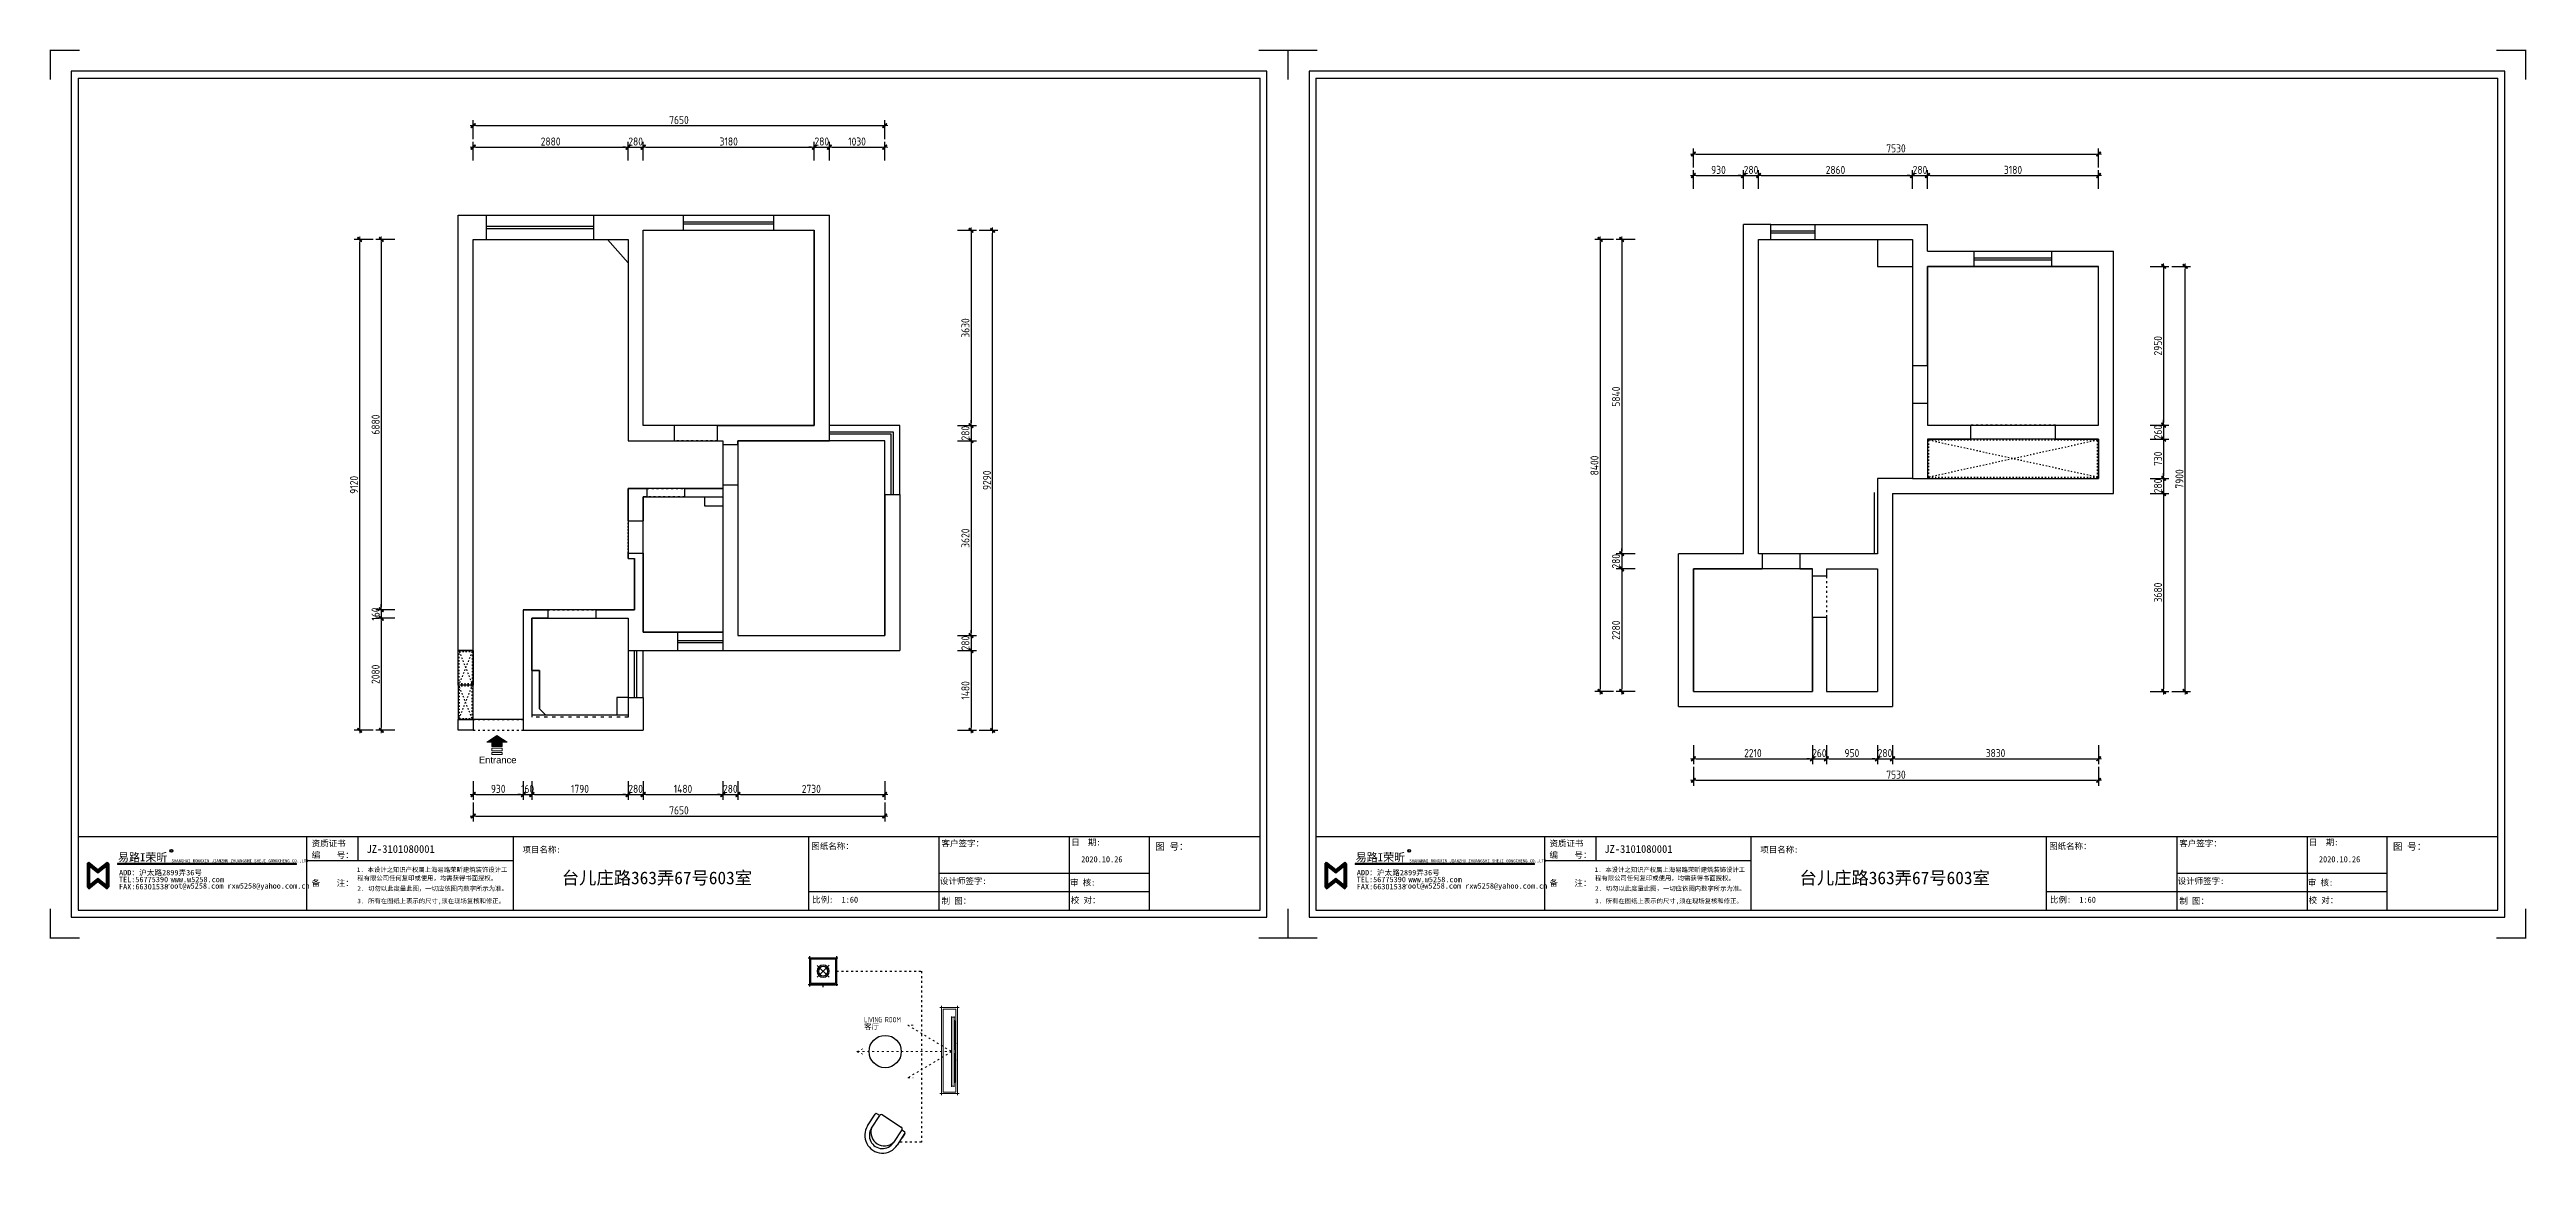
# Model space of a CAD drawing. Header units: millimetres. Extents: x -58733 to 427521, y -235734 to 553534.
# Drawn here: x 2704 to 48742, y 508156 to 528724 of the extents above; entities that cross this region are included whole.
import ezdxf

# ---------------------------------------------------------------- set-up
doc = ezdxf.new("R2010")
doc.units = ezdxf.units.MM
doc.linetypes.add('ACAD_ISO03W100', pattern=[30, 12, -18])
for name, color, linetype in [('00-墙体', 7, 'Continuous'), ('01.墙体', 7, 'Continuous'), ('02-活动家具', 1, 'Continuous'), ('图框', 251, 'Continuous'), ('目录文字', 8, 'Continuous')]:
    doc.layers.add(name, color=color, linetype=linetype)
for name, color, linetype, lineweight in [('0－图框', 8, 'Continuous', 0), ('P★10 文字说明', 32, 'Continuous', 0), ('P－墙体', 255, 'Continuous', 15), ('墙体', 7, 'Continuous', 30)]:
    doc.layers.add(name, color=color, linetype=linetype, lineweight=lineweight)
doc.styles.add('CCD_DIM', font='ARCHS.SHX')
doc.styles.get("Standard").update_dxf_attribs({"font": 'simsun.ttc'})
doc.styles.add('YQ_DIM', font='SUPEROS.SHX', dxfattribs={"width": 0.8, "bigfont": 'HZDX.SHX'})
doc.styles.add('宋体', font='simsun.ttc', dxfattribs={"height": 120})
doc.styles.add('编号', font='ARCHSTYL.SHX', dxfattribs={"width": 0.8})
doc.styles.add('英文', font='simhei.ttf')
doc.styles.add('黑体', font='simhei.ttf')
doc.dimstyles.new('海龍1：50', dxfattribs={"dimscale": 50, "dimtxt": 3, "dimasz": 1, "dimexe": 2, "dimexo": 2, "dimgap": 0.6, "dimtad": 1, "dimdec": 0, "dimrnd": 5, "dimdsep": 46, "dimtxsty": 'CCD_DIM', "dimblk": 'WS-cj', "dimcen": 1, "dimclrd": 242, "dimclre": 242, "dimclrt": 2, "dimadec": 0, "dimazin": 2, "dimtfac": 1, "dimtdec": 0, "dimtix": 1, "dimtmove": 2, "dimatfit": 3, "dimldrblk": 'CCD_Leader_Arrow', "dimfxl": 5, "dimfxlon": 1, "dimtolj": 1, "dimarcsym": 0})

msp = doc.modelspace()

# ---------------------------------------------------------------- texts
at = {"layer": 'P★10 文字说明', "insert": (17846, 510746.9), "char_height": 98.28, "attachment_point": 1, "line_spacing_factor": 0.8, "style": '编号'}
msp.add_mtext('LIVING ROOM\\P{\\Fￎￄￗￖ;\\W1;客厅}', dxfattribs=at)

# ---------------------------------------------------------------- blocks, each defined once
blk = doc.blocks.new('zw$1ED')
at = {"color": 1}
for p, q in [((567, 523), (3, 523)), ((32, 553), (32, 1)), ((532, 0), (532, 549)), ((532, 523), (532, 46)), ((0, 22), (555, 22))]:
    blk.add_line(p, q, dxfattribs=at)
at = {"color": 251}
for p, q in [((512, 503), (52, 503)), ((52, 503), (52, 42)), ((512, 42), (512, 503)), ((52, 42), (512, 42)), ((170, 163), (394, 383)), ((390, 160), (174, 386))]:
    blk.add_line(p, q, dxfattribs=at)
blk.add_line((532, 22), (532, 499))
for radius in [113, 85.8]:
    blk.add_circle((282, 273), radius, dxfattribs=at)
blk = doc.blocks.new('G$C05D05230')
at = {"lineweight": 15}
for p, q in [((750, 1847), (646, 1825)), ((1049, 1847), (1151, 1825)), ((244, 1810), (316, 1810)), ((1551, 1765), (244, 1765)), ((259, 1755), (259, 1824)), ((316, 1810), (337, 1828)), ((327, 1825), (646, 1825)), ((1471, 1825), (1151, 1825)), ((1482, 1810), (1461, 1828)), ((1482, 1810), (1551, 1810)), ((1539, 1819), (1539, 1754))]:
    blk.add_line(p, q, dxfattribs=at)
at = {"color": 251, "lineweight": 5, "true_color": 0x5a5a5a}
for p, q in [((259, 1769), (1539, 1769)), ((316, 1810), (1482, 1810)), ((779, 1837), (668, 1816)), ((668, 1816), (861, 1816)), ((1018, 1837), (779, 1837)), ((861, 1816), (861, 1837)), ((937, 1837), (937, 1816)), ((937, 1816), (1129, 1816)), ((1129, 1816), (1018, 1837))]:
    blk.add_line(p, q, dxfattribs=at)
at = {"lineweight": 15}
for points in [[(1710, 1875), (50, 1875)], [(80, 1905), (80, 1545)], [(720, 1842), (899, 1842), (1078, 1842)], [(1680, 1545), (1680, 1905)], [(50, 1575), (1710, 1575)]]:
    blk.add_lwpolyline(points, dxfattribs=at)
at = {"color": 8, "lineweight": 0, "true_color": 0x737373}
blk.add_lwpolyline([(110, 1605), (1650, 1605), (1650, 1845), (110, 1845)], close=True, dxfattribs=at)
at = {"color": 250, "linetype": 'ACAD_ISO03W100', "lineweight": 0, "ltscale": 3}
for points in [[(408, 1052), (408, 953), (898, 1765), (1385, 953), (1385, 1052)], [(898, 1765), (898, 0), (965, 150)], [(898, 0), (830, 150)]]:
    blk.add_lwpolyline(points, dxfattribs=at)
blk = doc.blocks.new('海龍01074094')
for p, q in [((-339, -410), (-384, -455)), ((-339, -357), (-33, -52)), ((21, -52), (66, -7)), ((291, -196), (101, -6)), ((101, -7), (172, -78)), ((-194, -681), (-384, -491))]:
    blk.add_line(p, q)
at = {"color": 251}
for p, q in [((-131, -619), (-339, -410)), ((21, -52), (229, -261))]:
    blk.add_line(p, q, dxfattribs=at)
for centre, radius, start, end in [((-366, -473), 25, 134.8726, 224.8726), ((-312, -384), 38.1, 134.8726, 224.8726), ((49, -440), 342, 224.8726, 44.8726), ((-6, -79), 38.1, 44.8726, 134.8726), ((84, -25), 25, 44.8726, 134.8726)]:
    blk.add_arc(centre, radius, start, end)
for centre, radius, start, end in [((49, -440), 254, 224.8726, 44.8726), ((-4, -387), 265, 241.1328, 28.6124)]:
    blk.add_arc(centre, radius, start, end, dxfattribs=at)
blk = doc.blocks.new('A$C79D64CA1')
at = {"layer": '0－图框'}
blk.add_hatch(color=6, dxfattribs=at).paths.add_polyline_path([(378, 227), (284, 227), (284, 151), (95, 151), (95, 227), (0, 227), (189, 353)])
at = {"layer": '0－图框', "color": 6}
for p, q in [((189, 353), (0, 227)), ((95, 227), (0, 227)), ((378, 227), (189, 353)), ((378, 227), (284, 227))]:
    blk.add_line(p, q, dxfattribs=at)
blk.add_lwpolyline([(95, 227), (95, 151), (284, 151), (284, 227)], dxfattribs=at)
for points in [[(284, 120), (95, 120), (95, 69), (284, 69)], [(284, 38), (95, 38), (95, 0), (284, 0)]]:
    blk.add_lwpolyline(points, close=True, dxfattribs=at)
blk = doc.blocks.new('gsdfgfsdg')
at = {"layer": '0－图框', "color": 7, "xscale": -1, "rotation": 270}
blk.add_blockref('A$C79D64CA1', (-31077, -43831), dxfattribs=at)
at = {"layer": '0－图框', "color": 7, "insert": (-31178, -43656), "char_height": 125, "width": 1449.58, "attachment_point": 5, "rotation": 270}
blk.add_mtext('{\\fArial|b0|i0|c0|p32;Entrance}', dxfattribs=at)
blk = doc.blocks.new('WS-cj')
blk.add_hatch(color=1).paths.add_polyline_path([(0.59, 0.82), (-0.82, -0.59), (-0.59, -0.82), (0.82, 0.59)])
at = {"color": 1, "linetype": 'ByBlock', "lineweight": 0}
for p, q in [((-1.1, 0), (0, 0)), ((0, 0), (1.1, 0))]:
    blk.add_line(p, q, dxfattribs=at)
at = {"color": 1}
blk.add_lwpolyline([(0.59, 0.82), (-0.82, -0.59), (-0.59, -0.82), (0.82, 0.59)], close=True, dxfattribs=at)
blk = doc.blocks.new('*D403')
at = {"color": 242, "lineweight": -2}
for p, q in [((10578, 526660), (10578, 527010)), ((10628, 526910), (13408, 526910)), ((13458, 526660), (13458, 527010))]:
    blk.add_line(p, q, dxfattribs=at)
at = {"layer": 'Defpoints', "color": 0}
for p in [(13458, 526910), (10578, 526510), (13458, 526510)]:
    blk.add_point(p, dxfattribs=at)
at = {"color": 242, "lineweight": -2, "xscale": 50, "yscale": 50, "zscale": 50, "rotation": 180}
blk.add_blockref('WS-cj', (10578, 526910), dxfattribs=at)
at = {"color": 242, "lineweight": -2, "xscale": 50, "yscale": 50, "zscale": 50}
blk.add_blockref('WS-cj', (13458, 526910), dxfattribs=at)
at = {"color": 2, "insert": (12018, 527015), "char_height": 150, "attachment_point": 5, "style": 'CCD_DIM'}
blk.add_mtext('\\A1;2880', dxfattribs=at)
blk = doc.blocks.new('CCD_Leader_Arrow')
at = {"color": 1, "linetype": 'ByBlock'}
blk.add_line((0, 0), (-1, 0), dxfattribs=at)
for points in [[(-0.86, 0.67), (-0.6, 0.85), (-0.24, 0), (0, 0)], [(-0.86, -0.67), (-0.6, -0.85), (-0.24, 0), (0, 0)]]:
    blk.add_solid(points, dxfattribs=at)
blk = doc.blocks.new('*D404')
at = {"color": 242, "lineweight": -2}
for p, q in [((13408, 526910), (13358, 526910)), ((13458, 526660), (13458, 527010)), ((13458, 526910), (13738, 526910)), ((13738, 526660), (13738, 527010)), ((13788, 526910), (13838, 526910))]:
    blk.add_line(p, q, dxfattribs=at)
at = {"layer": 'Defpoints', "color": 0}
for p in [(13738, 526910), (13458, 526510), (13738, 526510)]:
    blk.add_point(p, dxfattribs=at)
at = {"color": 242, "lineweight": -2, "xscale": 50, "yscale": 50, "zscale": 50}
blk.add_blockref('WS-cj', (13458, 526910), dxfattribs=at)
at = {"color": 242, "lineweight": -2, "xscale": 50, "yscale": 50, "zscale": 50, "rotation": 180}
blk.add_blockref('WS-cj', (13738, 526910), dxfattribs=at)
at = {"color": 2, "insert": (13598, 527015), "char_height": 150, "attachment_point": 5, "style": 'CCD_DIM'}
blk.add_mtext('\\A1;280', dxfattribs=at)
blk = doc.blocks.new('*D405')
at = {"color": 242, "lineweight": -2}
for p, q in [((13738, 526660), (13738, 527010)), ((13788, 526910), (16868, 526910)), ((16918, 526660), (16918, 527010))]:
    blk.add_line(p, q, dxfattribs=at)
at = {"layer": 'Defpoints', "color": 0}
for p in [(16918, 526910), (13738, 526510), (16918, 526510)]:
    blk.add_point(p, dxfattribs=at)
at = {"color": 242, "lineweight": -2, "xscale": 50, "yscale": 50, "zscale": 50, "rotation": 180}
blk.add_blockref('WS-cj', (13738, 526910), dxfattribs=at)
at = {"color": 242, "lineweight": -2, "xscale": 50, "yscale": 50, "zscale": 50}
blk.add_blockref('WS-cj', (16918, 526910), dxfattribs=at)
at = {"color": 2, "insert": (15328, 527015), "char_height": 150, "attachment_point": 5, "style": 'CCD_DIM'}
blk.add_mtext('\\A1;3180', dxfattribs=at)
blk = doc.blocks.new('*D406')
at = {"color": 242, "lineweight": -2}
for p, q in [((16868, 526910), (16818, 526910)), ((16918, 526660), (16918, 527010)), ((16918, 526910), (17198, 526910)), ((17198, 526660), (17198, 527010)), ((17248, 526910), (17298, 526910))]:
    blk.add_line(p, q, dxfattribs=at)
at = {"layer": 'Defpoints', "color": 0}
for p in [(17198, 526910), (16918, 526510), (17198, 526510)]:
    blk.add_point(p, dxfattribs=at)
at = {"color": 242, "lineweight": -2, "xscale": 50, "yscale": 50, "zscale": 50}
blk.add_blockref('WS-cj', (16918, 526910), dxfattribs=at)
at = {"color": 242, "lineweight": -2, "xscale": 50, "yscale": 50, "zscale": 50, "rotation": 180}
blk.add_blockref('WS-cj', (17198, 526910), dxfattribs=at)
at = {"color": 2, "insert": (17058, 527015), "char_height": 150, "attachment_point": 5, "style": 'CCD_DIM'}
blk.add_mtext('\\A1;280', dxfattribs=at)
blk = doc.blocks.new('*D407')
at = {"color": 242, "lineweight": -2}
for p, q in [((17198, 526660), (17198, 527010)), ((17248, 526910), (18178, 526910)), ((18228, 526660), (18228, 527010))]:
    blk.add_line(p, q, dxfattribs=at)
at = {"layer": 'Defpoints', "color": 0}
for p in [(18228, 526910), (17198, 526510), (18228, 526510)]:
    blk.add_point(p, dxfattribs=at)
at = {"color": 242, "lineweight": -2, "xscale": 50, "yscale": 50, "zscale": 50, "rotation": 180}
blk.add_blockref('WS-cj', (17198, 526910), dxfattribs=at)
at = {"color": 242, "lineweight": -2, "xscale": 50, "yscale": 50, "zscale": 50}
blk.add_blockref('WS-cj', (18228, 526910), dxfattribs=at)
at = {"color": 2, "insert": (17713, 527015), "char_height": 150, "attachment_point": 5, "style": 'CCD_DIM'}
blk.add_mtext('\\A1;1030', dxfattribs=at)
blk = doc.blocks.new('*D408')
at = {"color": 242, "lineweight": -2}
for p, q in [((10578, 527060), (10578, 527410)), ((10628, 527310), (18178, 527310)), ((18228, 527060), (18228, 527410))]:
    blk.add_line(p, q, dxfattribs=at)
at = {"layer": 'Defpoints', "color": 0}
for p in [(18228, 527310), (10578, 526510), (18228, 526510)]:
    blk.add_point(p, dxfattribs=at)
at = {"color": 242, "lineweight": -2, "xscale": 50, "yscale": 50, "zscale": 50, "rotation": 180}
blk.add_blockref('WS-cj', (10578, 527310), dxfattribs=at)
at = {"color": 242, "lineweight": -2, "xscale": 50, "yscale": 50, "zscale": 50}
blk.add_blockref('WS-cj', (18228, 527310), dxfattribs=at)
at = {"color": 2, "insert": (14403, 527415), "char_height": 150, "attachment_point": 5, "style": 'CCD_DIM'}
blk.add_mtext('\\A1;7650', dxfattribs=at)
blk = doc.blocks.new('*D409')
at = {"color": 242, "lineweight": -2}
for p, q in [((10578, 515131), (10578, 514781)), ((10628, 514881), (11458, 514881)), ((11508, 515131), (11508, 514781))]:
    blk.add_line(p, q, dxfattribs=at)
at = {"layer": 'Defpoints', "color": 0}
for p in [(10578, 515281), (11508, 515281), (11508, 514881)]:
    blk.add_point(p, dxfattribs=at)
at = {"color": 242, "lineweight": -2, "xscale": 50, "yscale": 50, "zscale": 50, "rotation": 180}
blk.add_blockref('WS-cj', (10578, 514881), dxfattribs=at)
at = {"color": 242, "lineweight": -2, "xscale": 50, "yscale": 50, "zscale": 50}
blk.add_blockref('WS-cj', (11508, 514881), dxfattribs=at)
at = {"color": 2, "insert": (11043, 514986), "char_height": 150, "attachment_point": 5, "style": 'CCD_DIM'}
blk.add_mtext('\\A1;930', dxfattribs=at)
blk = doc.blocks.new('*D410')
at = {"color": 242, "lineweight": -2}
for p, q in [((11458, 514881), (11408, 514881)), ((11508, 515131), (11508, 514781)), ((11508, 514881), (11668, 514881)), ((11668, 515131), (11668, 514781)), ((11718, 514881), (11768, 514881))]:
    blk.add_line(p, q, dxfattribs=at)
at = {"layer": 'Defpoints', "color": 0}
for p in [(11508, 515281), (11668, 515281), (11668, 514881)]:
    blk.add_point(p, dxfattribs=at)
at = {"color": 242, "lineweight": -2, "xscale": 50, "yscale": 50, "zscale": 50}
blk.add_blockref('WS-cj', (11508, 514881), dxfattribs=at)
at = {"color": 242, "lineweight": -2, "xscale": 50, "yscale": 50, "zscale": 50, "rotation": 180}
blk.add_blockref('WS-cj', (11668, 514881), dxfattribs=at)
at = {"color": 2, "insert": (11588, 514986), "char_height": 150, "attachment_point": 5, "style": 'CCD_DIM'}
blk.add_mtext('\\A1;160', dxfattribs=at)
blk = doc.blocks.new('*D411')
at = {"color": 242, "lineweight": -2}
for p, q in [((11668, 515131), (11668, 514781)), ((11718, 514881), (13408, 514881)), ((13458, 515131), (13458, 514781))]:
    blk.add_line(p, q, dxfattribs=at)
at = {"layer": 'Defpoints', "color": 0}
for p in [(11668, 515281), (13458, 515281), (13458, 514881)]:
    blk.add_point(p, dxfattribs=at)
at = {"color": 242, "lineweight": -2, "xscale": 50, "yscale": 50, "zscale": 50, "rotation": 180}
blk.add_blockref('WS-cj', (11668, 514881), dxfattribs=at)
at = {"color": 242, "lineweight": -2, "xscale": 50, "yscale": 50, "zscale": 50}
blk.add_blockref('WS-cj', (13458, 514881), dxfattribs=at)
at = {"color": 2, "insert": (12563, 514986), "char_height": 150, "attachment_point": 5, "style": 'CCD_DIM'}
blk.add_mtext('\\A1;1790', dxfattribs=at)
blk = doc.blocks.new('*D412')
at = {"color": 242, "lineweight": -2}
for p, q in [((13408, 514881), (13358, 514881)), ((13458, 515131), (13458, 514781)), ((13458, 514881), (13738, 514881)), ((13738, 515131), (13738, 514781)), ((13788, 514881), (13838, 514881))]:
    blk.add_line(p, q, dxfattribs=at)
at = {"layer": 'Defpoints', "color": 0}
for p in [(13458, 515281), (13738, 515281), (13738, 514881)]:
    blk.add_point(p, dxfattribs=at)
at = {"color": 242, "lineweight": -2, "xscale": 50, "yscale": 50, "zscale": 50}
blk.add_blockref('WS-cj', (13458, 514881), dxfattribs=at)
at = {"color": 242, "lineweight": -2, "xscale": 50, "yscale": 50, "zscale": 50, "rotation": 180}
blk.add_blockref('WS-cj', (13738, 514881), dxfattribs=at)
at = {"color": 2, "insert": (13598, 514986), "char_height": 150, "attachment_point": 5, "style": 'CCD_DIM'}
blk.add_mtext('\\A1;280', dxfattribs=at)
blk = doc.blocks.new('*D413')
at = {"color": 242, "lineweight": -2}
for p, q in [((13738, 515131), (13738, 514781)), ((13788, 514881), (15168, 514881)), ((15218, 515131), (15218, 514781))]:
    blk.add_line(p, q, dxfattribs=at)
at = {"layer": 'Defpoints', "color": 0}
for p in [(13738, 515281), (15218, 515281), (15218, 514881)]:
    blk.add_point(p, dxfattribs=at)
at = {"color": 242, "lineweight": -2, "xscale": 50, "yscale": 50, "zscale": 50, "rotation": 180}
blk.add_blockref('WS-cj', (13738, 514881), dxfattribs=at)
at = {"color": 242, "lineweight": -2, "xscale": 50, "yscale": 50, "zscale": 50}
blk.add_blockref('WS-cj', (15218, 514881), dxfattribs=at)
at = {"color": 2, "insert": (14478, 514986), "char_height": 150, "attachment_point": 5, "style": 'CCD_DIM'}
blk.add_mtext('\\A1;1480', dxfattribs=at)
blk = doc.blocks.new('*D414')
at = {"color": 242, "lineweight": -2}
for p, q in [((15168, 514881), (15118, 514881)), ((15218, 515131), (15218, 514781)), ((15218, 514881), (15498, 514881)), ((15498, 515131), (15498, 514781)), ((15548, 514881), (15598, 514881))]:
    blk.add_line(p, q, dxfattribs=at)
at = {"layer": 'Defpoints', "color": 0}
for p in [(15218, 515281), (15498, 515281), (15498, 514881)]:
    blk.add_point(p, dxfattribs=at)
at = {"color": 242, "lineweight": -2, "xscale": 50, "yscale": 50, "zscale": 50}
blk.add_blockref('WS-cj', (15218, 514881), dxfattribs=at)
at = {"color": 242, "lineweight": -2, "xscale": 50, "yscale": 50, "zscale": 50, "rotation": 180}
blk.add_blockref('WS-cj', (15498, 514881), dxfattribs=at)
at = {"color": 2, "insert": (15358, 514986), "char_height": 150, "attachment_point": 5, "style": 'CCD_DIM'}
blk.add_mtext('\\A1;280', dxfattribs=at)
blk = doc.blocks.new('*D415')
at = {"color": 242, "lineweight": -2}
for p, q in [((15498, 515131), (15498, 514781)), ((15548, 514881), (18178, 514881)), ((18228, 515131), (18228, 514781))]:
    blk.add_line(p, q, dxfattribs=at)
at = {"layer": 'Defpoints', "color": 0}
for p in [(15498, 515281), (18228, 515281), (18228, 514881)]:
    blk.add_point(p, dxfattribs=at)
at = {"color": 242, "lineweight": -2, "xscale": 50, "yscale": 50, "zscale": 50, "rotation": 180}
blk.add_blockref('WS-cj', (15498, 514881), dxfattribs=at)
at = {"color": 242, "lineweight": -2, "xscale": 50, "yscale": 50, "zscale": 50}
blk.add_blockref('WS-cj', (18228, 514881), dxfattribs=at)
at = {"color": 2, "insert": (16863, 514986), "char_height": 150, "attachment_point": 5, "style": 'CCD_DIM'}
blk.add_mtext('\\A1;2730', dxfattribs=at)
blk = doc.blocks.new('*D416')
at = {"color": 242, "lineweight": -2}
for p, q in [((10578, 514731), (10578, 514381)), ((18228, 514731), (18228, 514381)), ((10628, 514481), (18178, 514481))]:
    blk.add_line(p, q, dxfattribs=at)
at = {"layer": 'Defpoints', "color": 0}
for p in [(10578, 515281), (18228, 515281), (18228, 514481)]:
    blk.add_point(p, dxfattribs=at)
at = {"color": 242, "lineweight": -2, "xscale": 50, "yscale": 50, "zscale": 50, "rotation": 180}
blk.add_blockref('WS-cj', (10578, 514481), dxfattribs=at)
at = {"color": 242, "lineweight": -2, "xscale": 50, "yscale": 50, "zscale": 50}
blk.add_blockref('WS-cj', (18228, 514481), dxfattribs=at)
at = {"color": 2, "insert": (14403, 514586), "char_height": 150, "attachment_point": 5, "style": 'CCD_DIM'}
blk.add_mtext('\\A1;7650', dxfattribs=at)
blk = doc.blocks.new('*D417')
at = {"color": 242, "lineweight": -2}
for p, q in [((9119, 525195), (8769, 525195)), ((8869, 525145), (8869, 518365)), ((9119, 518315), (8769, 518315))]:
    blk.add_line(p, q, dxfattribs=at)
at = {"layer": 'Defpoints', "color": 0}
for p in [(9269, 525195), (8869, 518315), (9269, 518315)]:
    blk.add_point(p, dxfattribs=at)
at = {"color": 242, "lineweight": -2, "xscale": 50, "yscale": 50, "zscale": 50}
for p, rotation in [((8869, 525195), 90), ((8869, 518315), 270)]:
    blk.add_blockref('WS-cj', p, dxfattribs=dict(at, rotation=rotation))
at = {"color": 2, "insert": (8764, 521755), "char_height": 150, "attachment_point": 5, "rotation": 90, "style": 'CCD_DIM'}
blk.add_mtext('\\A1;6880', dxfattribs=at)
blk = doc.blocks.new('*D418')
at = {"color": 242, "lineweight": -2}
for p, q in [((8869, 518365), (8869, 518415)), ((9119, 518315), (8769, 518315)), ((9119, 518155), (8769, 518155)), ((8869, 518315), (8869, 518155)), ((8869, 518105), (8869, 518055))]:
    blk.add_line(p, q, dxfattribs=at)
at = {"layer": 'Defpoints', "color": 0}
for p in [(8869, 518155), (9269, 518315), (9269, 518155)]:
    blk.add_point(p, dxfattribs=at)
at = {"color": 242, "lineweight": -2, "xscale": 50, "yscale": 50, "zscale": 50}
for p, rotation in [((8869, 518315), 270), ((8869, 518155), 90)]:
    blk.add_blockref('WS-cj', p, dxfattribs=dict(at, rotation=rotation))
at = {"color": 2, "insert": (8764, 518235), "char_height": 150, "attachment_point": 5, "rotation": 90, "style": 'CCD_DIM'}
blk.add_mtext('\\A1;160', dxfattribs=at)
blk = doc.blocks.new('*D419')
at = {"color": 242, "lineweight": -2}
for p, q in [((9119, 518155), (8769, 518155)), ((8869, 518105), (8869, 516125)), ((9119, 516075), (8769, 516075))]:
    blk.add_line(p, q, dxfattribs=at)
at = {"layer": 'Defpoints', "color": 0}
for p in [(9269, 518155), (8869, 516075), (9269, 516075)]:
    blk.add_point(p, dxfattribs=at)
at = {"color": 242, "lineweight": -2, "xscale": 50, "yscale": 50, "zscale": 50}
for p, rotation in [((8869, 518155), 90), ((8869, 516075), 270)]:
    blk.add_blockref('WS-cj', p, dxfattribs=dict(at, rotation=rotation))
at = {"color": 2, "insert": (8764, 517115), "char_height": 150, "attachment_point": 5, "rotation": 90, "style": 'CCD_DIM'}
blk.add_mtext('\\A1;2080', dxfattribs=at)
blk = doc.blocks.new('*D420')
at = {"color": 242, "lineweight": -2}
for p, q in [((8719, 525195), (8369, 525195)), ((8469, 516125), (8469, 525145)), ((8719, 516075), (8369, 516075))]:
    blk.add_line(p, q, dxfattribs=at)
at = {"layer": 'Defpoints', "color": 0}
for p in [(8469, 525195), (9269, 525195), (9269, 516075)]:
    blk.add_point(p, dxfattribs=at)
at = {"color": 242, "lineweight": -2, "xscale": 50, "yscale": 50, "zscale": 50}
for p, rotation in [((8469, 525195), 90), ((8469, 516075), 270)]:
    blk.add_blockref('WS-cj', p, dxfattribs=dict(at, rotation=rotation))
at = {"color": 2, "insert": (8364, 520635), "char_height": 150, "attachment_point": 5, "rotation": 90, "style": 'CCD_DIM'}
blk.add_mtext('\\A1;9120', dxfattribs=at)
blk = doc.blocks.new('*D421')
at = {"color": 242, "lineweight": -2}
for p, q in [((19582, 525365), (19932, 525365)), ((19832, 525315), (19832, 521785)), ((19582, 521735), (19932, 521735))]:
    blk.add_line(p, q, dxfattribs=at)
at = {"layer": 'Defpoints', "color": 0}
for p in [(19432, 525365), (19432, 521735), (19832, 521735)]:
    blk.add_point(p, dxfattribs=at)
at = {"color": 242, "lineweight": -2, "xscale": 50, "yscale": 50, "zscale": 50}
for p, rotation in [((19832, 525365), 90), ((19832, 521735), 270)]:
    blk.add_blockref('WS-cj', p, dxfattribs=dict(at, rotation=rotation))
at = {"color": 2, "insert": (19727, 523550), "char_height": 150, "attachment_point": 5, "rotation": 90, "style": 'CCD_DIM'}
blk.add_mtext('\\A1;3630', dxfattribs=at)
blk = doc.blocks.new('*D422')
at = {"color": 242, "lineweight": -2}
for p, q in [((19582, 521735), (19932, 521735)), ((19832, 521785), (19832, 521835)), ((19832, 521735), (19832, 521455)), ((19582, 521455), (19932, 521455)), ((19832, 521405), (19832, 521355))]:
    blk.add_line(p, q, dxfattribs=at)
at = {"layer": 'Defpoints', "color": 0}
for p in [(19432, 521735), (19432, 521455), (19832, 521455)]:
    blk.add_point(p, dxfattribs=at)
at = {"color": 242, "lineweight": -2, "xscale": 50, "yscale": 50, "zscale": 50}
for p, rotation in [((19832, 521735), 270), ((19832, 521455), 90)]:
    blk.add_blockref('WS-cj', p, dxfattribs=dict(at, rotation=rotation))
at = {"color": 2, "insert": (19727, 521595), "char_height": 150, "attachment_point": 5, "rotation": 90, "style": 'CCD_DIM'}
blk.add_mtext('\\A1;280', dxfattribs=at)
blk = doc.blocks.new('*D423')
at = {"color": 242, "lineweight": -2}
for p, q in [((19582, 521455), (19932, 521455)), ((19832, 521405), (19832, 517885)), ((19582, 517835), (19932, 517835))]:
    blk.add_line(p, q, dxfattribs=at)
at = {"layer": 'Defpoints', "color": 0}
for p in [(19432, 521455), (19432, 517835), (19832, 517835)]:
    blk.add_point(p, dxfattribs=at)
at = {"color": 242, "lineweight": -2, "xscale": 50, "yscale": 50, "zscale": 50}
for p, rotation in [((19832, 521455), 90), ((19832, 517835), 270)]:
    blk.add_blockref('WS-cj', p, dxfattribs=dict(at, rotation=rotation))
at = {"color": 2, "insert": (19727, 519645), "char_height": 150, "attachment_point": 5, "rotation": 90, "style": 'CCD_DIM'}
blk.add_mtext('\\A1;3620', dxfattribs=at)
blk = doc.blocks.new('*D424')
at = {"color": 242, "lineweight": -2}
for p, q in [((19832, 517885), (19832, 517935)), ((19582, 517835), (19932, 517835)), ((19582, 517555), (19932, 517555)), ((19832, 517835), (19832, 517555)), ((19832, 517505), (19832, 517455))]:
    blk.add_line(p, q, dxfattribs=at)
at = {"layer": 'Defpoints', "color": 0}
for p in [(19432, 517835), (19432, 517555), (19832, 517555)]:
    blk.add_point(p, dxfattribs=at)
at = {"color": 242, "lineweight": -2, "xscale": 50, "yscale": 50, "zscale": 50}
for p, rotation in [((19832, 517835), 270), ((19832, 517555), 90)]:
    blk.add_blockref('WS-cj', p, dxfattribs=dict(at, rotation=rotation))
at = {"color": 2, "insert": (19727, 517695), "char_height": 150, "attachment_point": 5, "rotation": 90, "style": 'CCD_DIM'}
blk.add_mtext('\\A1;280', dxfattribs=at)
blk = doc.blocks.new('*D425')
at = {"color": 242, "lineweight": -2}
for p, q in [((19582, 517555), (19932, 517555)), ((19832, 517505), (19832, 516125)), ((19582, 516075), (19932, 516075))]:
    blk.add_line(p, q, dxfattribs=at)
at = {"layer": 'Defpoints', "color": 0}
for p in [(19432, 517555), (19432, 516075), (19832, 516075)]:
    blk.add_point(p, dxfattribs=at)
at = {"color": 242, "lineweight": -2, "xscale": 50, "yscale": 50, "zscale": 50}
for p, rotation in [((19832, 517555), 90), ((19832, 516075), 270)]:
    blk.add_blockref('WS-cj', p, dxfattribs=dict(at, rotation=rotation))
at = {"color": 2, "insert": (19727, 516815), "char_height": 150, "attachment_point": 5, "rotation": 90, "style": 'CCD_DIM'}
blk.add_mtext('\\A1;1480', dxfattribs=at)
blk = doc.blocks.new('*D426')
at = {"color": 242, "lineweight": -2}
for p, q in [((19982, 525365), (20332, 525365)), ((20232, 516125), (20232, 525315)), ((19982, 516075), (20332, 516075))]:
    blk.add_line(p, q, dxfattribs=at)
at = {"layer": 'Defpoints', "color": 0}
for p in [(19432, 525365), (20232, 525365), (19432, 516075)]:
    blk.add_point(p, dxfattribs=at)
at = {"color": 242, "lineweight": -2, "xscale": 50, "yscale": 50, "zscale": 50}
for p, rotation in [((20232, 525365), 90), ((20232, 516075), 270)]:
    blk.add_blockref('WS-cj', p, dxfattribs=dict(at, rotation=rotation))
at = {"color": 2, "insert": (20127, 520720), "char_height": 150, "attachment_point": 5, "rotation": 90, "style": 'CCD_DIM'}
blk.add_mtext('\\A1;9290', dxfattribs=at)
blk = doc.blocks.new('*D427')
at = {"color": 242, "lineweight": -2}
for p, q in [((33259, 526133), (33259, 526483)), ((33309, 526383), (34139, 526383)), ((34189, 526133), (34189, 526483))]:
    blk.add_line(p, q, dxfattribs=at)
at = {"layer": 'Defpoints', "color": 0}
for p in [(34189, 526383), (33259, 525983), (34189, 525983)]:
    blk.add_point(p, dxfattribs=at)
at = {"color": 242, "lineweight": -2, "xscale": 50, "yscale": 50, "zscale": 50, "rotation": 180}
blk.add_blockref('WS-cj', (33259, 526383), dxfattribs=at)
at = {"color": 242, "lineweight": -2, "xscale": 50, "yscale": 50, "zscale": 50}
blk.add_blockref('WS-cj', (34189, 526383), dxfattribs=at)
at = {"color": 2, "insert": (33724, 526488), "char_height": 150, "attachment_point": 5, "style": 'CCD_DIM'}
blk.add_mtext('\\A1;930', dxfattribs=at)
blk = doc.blocks.new('*D428')
at = {"color": 242, "lineweight": -2}
for p, q in [((34139, 526383), (34089, 526383)), ((34189, 526133), (34189, 526483)), ((34189, 526383), (34469, 526383)), ((34469, 526133), (34469, 526483)), ((34519, 526383), (34569, 526383))]:
    blk.add_line(p, q, dxfattribs=at)
at = {"layer": 'Defpoints', "color": 0}
for p in [(34469, 526383), (34189, 525983), (34469, 525983)]:
    blk.add_point(p, dxfattribs=at)
at = {"color": 242, "lineweight": -2, "xscale": 50, "yscale": 50, "zscale": 50}
blk.add_blockref('WS-cj', (34189, 526383), dxfattribs=at)
at = {"color": 242, "lineweight": -2, "xscale": 50, "yscale": 50, "zscale": 50, "rotation": 180}
blk.add_blockref('WS-cj', (34469, 526383), dxfattribs=at)
at = {"color": 2, "insert": (34329, 526488), "char_height": 150, "attachment_point": 5, "style": 'CCD_DIM'}
blk.add_mtext('\\A1;280', dxfattribs=at)
blk = doc.blocks.new('*D429')
at = {"color": 242, "lineweight": -2}
for p, q in [((34469, 526133), (34469, 526483)), ((34519, 526383), (37279, 526383)), ((37329, 526133), (37329, 526483))]:
    blk.add_line(p, q, dxfattribs=at)
at = {"layer": 'Defpoints', "color": 0}
for p in [(37329, 526383), (34469, 525983), (37329, 525983)]:
    blk.add_point(p, dxfattribs=at)
at = {"color": 242, "lineweight": -2, "xscale": 50, "yscale": 50, "zscale": 50, "rotation": 180}
blk.add_blockref('WS-cj', (34469, 526383), dxfattribs=at)
at = {"color": 242, "lineweight": -2, "xscale": 50, "yscale": 50, "zscale": 50}
blk.add_blockref('WS-cj', (37329, 526383), dxfattribs=at)
at = {"color": 2, "insert": (35899, 526488), "char_height": 150, "attachment_point": 5, "style": 'CCD_DIM'}
blk.add_mtext('\\A1;2860', dxfattribs=at)
blk = doc.blocks.new('*D430')
at = {"color": 242, "lineweight": -2}
for p, q in [((37279, 526383), (37229, 526383)), ((37329, 526133), (37329, 526483)), ((37329, 526383), (37609, 526383)), ((37609, 526133), (37609, 526483)), ((37659, 526383), (37709, 526383))]:
    blk.add_line(p, q, dxfattribs=at)
at = {"layer": 'Defpoints', "color": 0}
for p in [(37609, 526383), (37329, 525983), (37609, 525983)]:
    blk.add_point(p, dxfattribs=at)
at = {"color": 242, "lineweight": -2, "xscale": 50, "yscale": 50, "zscale": 50}
blk.add_blockref('WS-cj', (37329, 526383), dxfattribs=at)
at = {"color": 242, "lineweight": -2, "xscale": 50, "yscale": 50, "zscale": 50, "rotation": 180}
blk.add_blockref('WS-cj', (37609, 526383), dxfattribs=at)
at = {"color": 2, "insert": (37469, 526488), "char_height": 150, "attachment_point": 5, "style": 'CCD_DIM'}
blk.add_mtext('\\A1;280', dxfattribs=at)
blk = doc.blocks.new('*D431')
at = {"color": 242, "lineweight": -2}
for p, q in [((37609, 526133), (37609, 526483)), ((37659, 526383), (40739, 526383)), ((40789, 526133), (40789, 526483))]:
    blk.add_line(p, q, dxfattribs=at)
at = {"layer": 'Defpoints', "color": 0}
for p in [(40789, 526383), (37609, 525983), (40789, 525983)]:
    blk.add_point(p, dxfattribs=at)
at = {"color": 242, "lineweight": -2, "xscale": 50, "yscale": 50, "zscale": 50, "rotation": 180}
blk.add_blockref('WS-cj', (37609, 526383), dxfattribs=at)
at = {"color": 242, "lineweight": -2, "xscale": 50, "yscale": 50, "zscale": 50}
blk.add_blockref('WS-cj', (40789, 526383), dxfattribs=at)
at = {"color": 2, "insert": (39199, 526488), "char_height": 150, "attachment_point": 5, "style": 'CCD_DIM'}
blk.add_mtext('\\A1;3180', dxfattribs=at)
blk = doc.blocks.new('*D432')
at = {"color": 242, "lineweight": -2}
for p, q in [((33259, 526533), (33259, 526883)), ((33309, 526783), (40739, 526783)), ((40789, 526533), (40789, 526883))]:
    blk.add_line(p, q, dxfattribs=at)
at = {"layer": 'Defpoints', "color": 0}
for p in [(40789, 526783), (33259, 525983), (40789, 525983)]:
    blk.add_point(p, dxfattribs=at)
at = {"color": 242, "lineweight": -2, "xscale": 50, "yscale": 50, "zscale": 50, "rotation": 180}
blk.add_blockref('WS-cj', (33259, 526783), dxfattribs=at)
at = {"color": 242, "lineweight": -2, "xscale": 50, "yscale": 50, "zscale": 50}
blk.add_blockref('WS-cj', (40789, 526783), dxfattribs=at)
at = {"color": 2, "insert": (37024, 526888), "char_height": 150, "attachment_point": 5, "style": 'CCD_DIM'}
blk.add_mtext('\\A1;7530', dxfattribs=at)
blk = doc.blocks.new('*D433')
at = {"color": 242, "lineweight": -2}
for p, q in [((33259, 515795), (33259, 515445)), ((35469, 515795), (35469, 515445)), ((33309, 515545), (35419, 515545))]:
    blk.add_line(p, q, dxfattribs=at)
at = {"layer": 'Defpoints', "color": 0}
for p in [(33259, 515945), (35469, 515945), (35469, 515545)]:
    blk.add_point(p, dxfattribs=at)
at = {"color": 242, "lineweight": -2, "xscale": 50, "yscale": 50, "zscale": 50, "rotation": 180}
blk.add_blockref('WS-cj', (33259, 515545), dxfattribs=at)
at = {"color": 242, "lineweight": -2, "xscale": 50, "yscale": 50, "zscale": 50}
blk.add_blockref('WS-cj', (35469, 515545), dxfattribs=at)
at = {"color": 2, "insert": (34364, 515650), "char_height": 150, "attachment_point": 5, "style": 'CCD_DIM'}
blk.add_mtext('\\A1;2210', dxfattribs=at)
blk = doc.blocks.new('*D434')
at = {"color": 242, "lineweight": -2}
for p, q in [((35469, 515795), (35469, 515445)), ((35729, 515795), (35729, 515445)), ((35419, 515545), (35369, 515545)), ((35469, 515545), (35729, 515545)), ((35779, 515545), (35829, 515545))]:
    blk.add_line(p, q, dxfattribs=at)
at = {"layer": 'Defpoints', "color": 0}
for p in [(35469, 515945), (35729, 515945), (35729, 515545)]:
    blk.add_point(p, dxfattribs=at)
at = {"color": 242, "lineweight": -2, "xscale": 50, "yscale": 50, "zscale": 50}
blk.add_blockref('WS-cj', (35469, 515545), dxfattribs=at)
at = {"color": 242, "lineweight": -2, "xscale": 50, "yscale": 50, "zscale": 50, "rotation": 180}
blk.add_blockref('WS-cj', (35729, 515545), dxfattribs=at)
at = {"color": 2, "insert": (35599, 515650), "char_height": 150, "attachment_point": 5, "style": 'CCD_DIM'}
blk.add_mtext('\\A1;260', dxfattribs=at)
blk = doc.blocks.new('*D435')
at = {"color": 242, "lineweight": -2}
for p, q in [((35729, 515795), (35729, 515445)), ((36679, 515795), (36679, 515445)), ((35779, 515545), (36629, 515545))]:
    blk.add_line(p, q, dxfattribs=at)
at = {"layer": 'Defpoints', "color": 0}
for p in [(35729, 515945), (36679, 515945), (36679, 515545)]:
    blk.add_point(p, dxfattribs=at)
at = {"color": 242, "lineweight": -2, "xscale": 50, "yscale": 50, "zscale": 50, "rotation": 180}
blk.add_blockref('WS-cj', (35729, 515545), dxfattribs=at)
at = {"color": 242, "lineweight": -2, "xscale": 50, "yscale": 50, "zscale": 50}
blk.add_blockref('WS-cj', (36679, 515545), dxfattribs=at)
at = {"color": 2, "insert": (36204, 515650), "char_height": 150, "attachment_point": 5, "style": 'CCD_DIM'}
blk.add_mtext('\\A1;950', dxfattribs=at)
blk = doc.blocks.new('*D436')
at = {"color": 242, "lineweight": -2}
for p, q in [((36679, 515795), (36679, 515445)), ((36959, 515795), (36959, 515445)), ((36629, 515545), (36579, 515545)), ((36679, 515545), (36959, 515545)), ((37009, 515545), (37059, 515545))]:
    blk.add_line(p, q, dxfattribs=at)
at = {"layer": 'Defpoints', "color": 0}
for p in [(36679, 515945), (36959, 515945), (36959, 515545)]:
    blk.add_point(p, dxfattribs=at)
at = {"color": 242, "lineweight": -2, "xscale": 50, "yscale": 50, "zscale": 50}
blk.add_blockref('WS-cj', (36679, 515545), dxfattribs=at)
at = {"color": 242, "lineweight": -2, "xscale": 50, "yscale": 50, "zscale": 50, "rotation": 180}
blk.add_blockref('WS-cj', (36959, 515545), dxfattribs=at)
at = {"color": 2, "insert": (36819, 515650), "char_height": 150, "attachment_point": 5, "style": 'CCD_DIM'}
blk.add_mtext('\\A1;280', dxfattribs=at)
blk = doc.blocks.new('*D437')
at = {"color": 242, "lineweight": -2}
for p, q in [((36959, 515795), (36959, 515445)), ((40789, 515795), (40789, 515445)), ((37009, 515545), (40739, 515545))]:
    blk.add_line(p, q, dxfattribs=at)
at = {"layer": 'Defpoints', "color": 0}
for p in [(36959, 515945), (40789, 515945), (40789, 515545)]:
    blk.add_point(p, dxfattribs=at)
at = {"color": 242, "lineweight": -2, "xscale": 50, "yscale": 50, "zscale": 50, "rotation": 180}
blk.add_blockref('WS-cj', (36959, 515545), dxfattribs=at)
at = {"color": 242, "lineweight": -2, "xscale": 50, "yscale": 50, "zscale": 50}
blk.add_blockref('WS-cj', (40789, 515545), dxfattribs=at)
at = {"color": 2, "insert": (38874, 515650), "char_height": 150, "attachment_point": 5, "style": 'CCD_DIM'}
blk.add_mtext('\\A1;3830', dxfattribs=at)
blk = doc.blocks.new('*D438')
at = {"color": 242, "lineweight": -2}
for p, q in [((33259, 515395), (33259, 515045)), ((40789, 515395), (40789, 515045)), ((33309, 515145), (40739, 515145))]:
    blk.add_line(p, q, dxfattribs=at)
at = {"layer": 'Defpoints', "color": 0}
for p in [(33259, 515945), (40789, 515945), (40789, 515145)]:
    blk.add_point(p, dxfattribs=at)
at = {"color": 242, "lineweight": -2, "xscale": 50, "yscale": 50, "zscale": 50, "rotation": 180}
blk.add_blockref('WS-cj', (33259, 515145), dxfattribs=at)
at = {"color": 242, "lineweight": -2, "xscale": 50, "yscale": 50, "zscale": 50}
blk.add_blockref('WS-cj', (40789, 515145), dxfattribs=at)
at = {"color": 2, "insert": (37024, 515250), "char_height": 150, "attachment_point": 5, "style": 'CCD_DIM'}
blk.add_mtext('\\A1;7530', dxfattribs=at)
blk = doc.blocks.new('*D439')
at = {"color": 242, "lineweight": -2}
for p, q in [((32175, 525195), (31825, 525195)), ((31925, 525145), (31925, 519405)), ((32175, 519355), (31825, 519355))]:
    blk.add_line(p, q, dxfattribs=at)
at = {"layer": 'Defpoints', "color": 0}
for p in [(32325, 525195), (31925, 519355), (32325, 519355)]:
    blk.add_point(p, dxfattribs=at)
at = {"color": 242, "lineweight": -2, "xscale": 50, "yscale": 50, "zscale": 50}
for p, rotation in [((31925, 525195), 90), ((31925, 519355), 270)]:
    blk.add_blockref('WS-cj', p, dxfattribs=dict(at, rotation=rotation))
at = {"color": 2, "insert": (31820, 522275), "char_height": 150, "attachment_point": 5, "rotation": 90, "style": 'CCD_DIM'}
blk.add_mtext('\\A1;5840', dxfattribs=at)
blk = doc.blocks.new('*D440')
at = {"color": 242, "lineweight": -2}
for p, q in [((32175, 519355), (31825, 519355)), ((31925, 519405), (31925, 519455)), ((31925, 519355), (31925, 519075)), ((32175, 519075), (31825, 519075)), ((31925, 519025), (31925, 518975))]:
    blk.add_line(p, q, dxfattribs=at)
at = {"layer": 'Defpoints', "color": 0}
for p in [(32325, 519355), (31925, 519075), (32325, 519075)]:
    blk.add_point(p, dxfattribs=at)
at = {"color": 242, "lineweight": -2, "xscale": 50, "yscale": 50, "zscale": 50}
for p, rotation in [((31925, 519355), 270), ((31925, 519075), 90)]:
    blk.add_blockref('WS-cj', p, dxfattribs=dict(at, rotation=rotation))
at = {"color": 2, "insert": (31820, 519215), "char_height": 150, "attachment_point": 5, "rotation": 90, "style": 'CCD_DIM'}
blk.add_mtext('\\A1;280', dxfattribs=at)
blk = doc.blocks.new('*D441')
at = {"color": 242, "lineweight": -2}
for p, q in [((32175, 519075), (31825, 519075)), ((31925, 519025), (31925, 516845)), ((32175, 516795), (31825, 516795))]:
    blk.add_line(p, q, dxfattribs=at)
at = {"layer": 'Defpoints', "color": 0}
for p in [(32325, 519075), (31925, 516795), (32325, 516795)]:
    blk.add_point(p, dxfattribs=at)
at = {"color": 242, "lineweight": -2, "xscale": 50, "yscale": 50, "zscale": 50}
for p, rotation in [((31925, 519075), 90), ((31925, 516795), 270)]:
    blk.add_blockref('WS-cj', p, dxfattribs=dict(at, rotation=rotation))
at = {"color": 2, "insert": (31820, 517935), "char_height": 150, "attachment_point": 5, "rotation": 90, "style": 'CCD_DIM'}
blk.add_mtext('\\A1;2280', dxfattribs=at)
blk = doc.blocks.new('*D442')
at = {"color": 242, "lineweight": -2}
for p, q in [((31775, 525195), (31425, 525195)), ((31525, 525145), (31525, 516845)), ((31775, 516795), (31425, 516795))]:
    blk.add_line(p, q, dxfattribs=at)
at = {"layer": 'Defpoints', "color": 0}
for p in [(32325, 525195), (31525, 516795), (32325, 516795)]:
    blk.add_point(p, dxfattribs=at)
at = {"color": 242, "lineweight": -2, "xscale": 50, "yscale": 50, "zscale": 50}
for p, rotation in [((31525, 525195), 90), ((31525, 516795), 270)]:
    blk.add_blockref('WS-cj', p, dxfattribs=dict(at, rotation=rotation))
at = {"color": 2, "insert": (31420, 520995), "char_height": 150, "attachment_point": 5, "rotation": 90, "style": 'CCD_DIM'}
blk.add_mtext('\\A1;8400', dxfattribs=at)
blk = doc.blocks.new('*D443')
at = {"color": 242, "lineweight": -2}
for p, q in [((41748, 524695), (42098, 524695)), ((41998, 524645), (41998, 521795)), ((41748, 521745), (42098, 521745))]:
    blk.add_line(p, q, dxfattribs=at)
at = {"layer": 'Defpoints', "color": 0}
for p in [(41598, 524695), (41598, 521745), (41998, 521745)]:
    blk.add_point(p, dxfattribs=at)
at = {"color": 242, "lineweight": -2, "xscale": 50, "yscale": 50, "zscale": 50}
for p, rotation in [((41998, 524695), 90), ((41998, 521745), 270)]:
    blk.add_blockref('WS-cj', p, dxfattribs=dict(at, rotation=rotation))
at = {"color": 2, "insert": (41893, 523220), "char_height": 150, "attachment_point": 5, "rotation": 90, "style": 'CCD_DIM'}
blk.add_mtext('\\A1;2950', dxfattribs=at)
blk = doc.blocks.new('*D444')
at = {"color": 242, "lineweight": -2}
for p, q in [((41748, 521745), (42098, 521745)), ((41998, 521795), (41998, 521845)), ((41998, 521745), (41998, 521485)), ((41748, 521485), (42098, 521485)), ((41998, 521435), (41998, 521385))]:
    blk.add_line(p, q, dxfattribs=at)
at = {"layer": 'Defpoints', "color": 0}
for p in [(41598, 521745), (41598, 521485), (41998, 521485)]:
    blk.add_point(p, dxfattribs=at)
at = {"color": 242, "lineweight": -2, "xscale": 50, "yscale": 50, "zscale": 50}
for p, rotation in [((41998, 521745), 270), ((41998, 521485), 90)]:
    blk.add_blockref('WS-cj', p, dxfattribs=dict(at, rotation=rotation))
at = {"color": 2, "insert": (41893, 521615), "char_height": 150, "attachment_point": 5, "rotation": 90, "style": 'CCD_DIM'}
blk.add_mtext('\\A1;260', dxfattribs=at)
blk = doc.blocks.new('*D445')
at = {"color": 242, "lineweight": -2}
for p, q in [((41748, 521485), (42098, 521485)), ((41998, 521435), (41998, 520805)), ((41748, 520755), (42098, 520755))]:
    blk.add_line(p, q, dxfattribs=at)
at = {"layer": 'Defpoints', "color": 0}
for p in [(41598, 521485), (41598, 520755), (41998, 520755)]:
    blk.add_point(p, dxfattribs=at)
at = {"color": 242, "lineweight": -2, "xscale": 50, "yscale": 50, "zscale": 50}
for p, rotation in [((41998, 521485), 90), ((41998, 520755), 270)]:
    blk.add_blockref('WS-cj', p, dxfattribs=dict(at, rotation=rotation))
at = {"color": 2, "insert": (41893, 521120), "char_height": 150, "attachment_point": 5, "rotation": 90, "style": 'CCD_DIM'}
blk.add_mtext('\\A1;730', dxfattribs=at)
blk = doc.blocks.new('*D446')
at = {"color": 242, "lineweight": -2}
for p, q in [((41748, 520755), (42098, 520755)), ((41998, 520805), (41998, 520855)), ((41998, 520755), (41998, 520475)), ((41748, 520475), (42098, 520475)), ((41998, 520425), (41998, 520375))]:
    blk.add_line(p, q, dxfattribs=at)
at = {"layer": 'Defpoints', "color": 0}
for p in [(41598, 520755), (41598, 520475), (41998, 520475)]:
    blk.add_point(p, dxfattribs=at)
at = {"color": 242, "lineweight": -2, "xscale": 50, "yscale": 50, "zscale": 50}
for p, rotation in [((41998, 520755), 270), ((41998, 520475), 90)]:
    blk.add_blockref('WS-cj', p, dxfattribs=dict(at, rotation=rotation))
at = {"color": 2, "insert": (41893, 520615), "char_height": 150, "attachment_point": 5, "rotation": 90, "style": 'CCD_DIM'}
blk.add_mtext('\\A1;280', dxfattribs=at)
blk = doc.blocks.new('*D447')
at = {"color": 242, "lineweight": -2}
for p, q in [((41748, 520475), (42098, 520475)), ((41998, 520425), (41998, 516845)), ((41748, 516795), (42098, 516795))]:
    blk.add_line(p, q, dxfattribs=at)
at = {"layer": 'Defpoints', "color": 0}
for p in [(41598, 520475), (41598, 516795), (41998, 516795)]:
    blk.add_point(p, dxfattribs=at)
at = {"color": 242, "lineweight": -2, "xscale": 50, "yscale": 50, "zscale": 50}
for p, rotation in [((41998, 520475), 90), ((41998, 516795), 270)]:
    blk.add_blockref('WS-cj', p, dxfattribs=dict(at, rotation=rotation))
at = {"color": 2, "insert": (41893, 518635), "char_height": 150, "attachment_point": 5, "rotation": 90, "style": 'CCD_DIM'}
blk.add_mtext('\\A1;3680', dxfattribs=at)
blk = doc.blocks.new('*D448')
at = {"color": 242, "lineweight": -2}
for p, q in [((42148, 524695), (42498, 524695)), ((42398, 516845), (42398, 524645)), ((42148, 516795), (42498, 516795))]:
    blk.add_line(p, q, dxfattribs=at)
at = {"layer": 'Defpoints', "color": 0}
for p in [(41598, 524695), (42398, 524695), (41598, 516795)]:
    blk.add_point(p, dxfattribs=at)
at = {"color": 242, "lineweight": -2, "xscale": 50, "yscale": 50, "zscale": 50}
for p, rotation in [((42398, 524695), 90), ((42398, 516795), 270)]:
    blk.add_blockref('WS-cj', p, dxfattribs=dict(at, rotation=rotation))
at = {"color": 2, "insert": (42293, 520745), "char_height": 150, "attachment_point": 5, "rotation": 90, "style": 'CCD_DIM'}
blk.add_mtext('\\A1;7900', dxfattribs=at)
blk = doc.blocks.new('图框1比60')
h = blk.add_hatch(color=8)
edge = h.paths.add_edge_path()
edge.add_ellipse((163710, 45505), major_axis=(-0.2, 29.4), ratio=1, start_angle=269.6878, end_angle=449.6878)
edge.add_ellipse((163710, 45505), major_axis=(-0.2, 29.4), ratio=1, start_angle=89.5622, end_angle=269.5622)
edge = h.paths.add_edge_path(flags=16)
edge.add_ellipse((163710, 45505), major_axis=(0, 24.9), ratio=1, start_angle=269.966, end_angle=449.966)
edge.add_ellipse((163710, 45505), major_axis=(0, 24.9), ratio=1, start_angle=89.8872, end_angle=269.8872)
h = blk.add_hatch(color=8)
h.paths.add_polyline_path([(162213, 45056), (162434, 45236), (162401, 45277), (162213, 45124), (162025, 45277), (161992, 45236)])
h.paths.add_polyline_path([(162213, 44882), (162401, 44729), (162434, 44770), (162213, 44950), (161992, 44770), (162025, 44729)])
h = blk.add_hatch(color=8)
h.paths.add_polyline_path([(162044, 45193), (161992, 45236), (161992, 44770), (162044, 44813)])
h.paths.add_polyline_path([(162434, 45236), (162381, 45193), (162381, 44813), (162434, 44770)])
blk.add_hatch(color=8).paths.add_polyline_path([(162610, 45245), (162610, 45227), (166263, 45227), (166263, 45245)])
at = {"layer": '目录文字'}
h = blk.add_hatch(color=8, dxfattribs=at)
edge = h.paths.add_edge_path()
edge.add_ellipse((163710, 45505), major_axis=(-0.2, 29.4), ratio=1, start_angle=89.5622, end_angle=269.5622)
edge.add_ellipse((163710, 45505), major_axis=(-0.2, 29.4), ratio=1, start_angle=269.6621, end_angle=449.6621)
edge = h.paths.add_edge_path(flags=16)
edge.add_ellipse((163710, 45505), major_axis=(0, 24.9), ratio=1, start_angle=90.0288, end_angle=270.0288, ccw=False)
edge.add_ellipse((163710, 45505), major_axis=(0, 24.9), ratio=1, start_angle=-89.8872, end_angle=90.1128, ccw=False)
h.paths.add_polyline_path([(163689, 45539), (163733, 45539), (163733, 45472), (163689, 45472)], flags=9)
at = {"color": 8}
for p, q in [((176692, 45797), (176692, 44297)), ((161992, 45236), (162025, 45277)), ((161992, 45236), (161992, 44770)), ((161992, 45236), (162213, 45056)), ((161992, 44770), (162213, 44950)), ((162025, 45277), (162213, 45124)), ((162044, 45193), (162044, 44813)), ((162213, 45124), (162401, 45277)), ((162213, 45056), (162434, 45236)), ((162213, 44950), (162434, 44770)), ((162381, 45193), (162381, 44813)), ((162401, 45277), (162434, 45236)), ((162434, 45236), (162434, 44770)), ((166263, 45245), (162610, 45245)), ((166263, 45227), (162610, 45227)), ((166263, 45227), (166263, 45245)), ((161992, 44770), (162025, 44729)), ((162025, 44729), (162213, 44882)), ((162213, 44882), (162401, 44729)), ((162401, 44729), (162434, 44770))]:
    blk.add_line(p, q, dxfattribs=at)
blk.add_ellipse((163710, 45505, 0), major_axis=(0.1, 29.4), ratio=1, start_param=1.575118209033049, end_param=7.858303516212636, dxfattribs=at)
at = {"layer": '图框', "color": 121}
for p, q in [((161670, 61389), (161670, 44157)), ((186038, 61389), (161670, 61389)), ((186038, 44157), (186038, 61389)), ((161670, 44157), (186038, 44157))]:
    blk.add_line(p, q, dxfattribs=at)
at = {"layer": '图框', "color": 8}
for p, q in [((161809, 61249), (161809, 44297)), ((161809, 61249), (161809, 45797)), ((161809, 61249), (185898, 61249)), ((185898, 44297), (185898, 61249)), ((185898, 45797), (185898, 61249)), ((161809, 45797), (185898, 45797)), ((161809, 45797), (185898, 45797)), ((166465, 45797), (166465, 44297)), ((167511, 45797), (167511, 45305)), ((170675, 45797), (170675, 44297)), ((176692, 45797), (176692, 44297)), ((179360, 44297), (179360, 45797)), ((182010, 45797), (182010, 44297)), ((183644, 44297), (183644, 45797)), ((170675, 45305), (166465, 45305)), ((182010, 45047), (179360, 45047)), ((183644, 45047), (182010, 45047)), ((179360, 44672), (176692, 44672)), ((182010, 44672), (179360, 44672)), ((183644, 44672), (182010, 44672)), ((161809, 44297), (185898, 44297))]:
    blk.add_line(p, q, dxfattribs=at)
at = {"layer": '图框', "color": 121, "const_width": 28.3}
for points in [[(161841, 61818), (161241, 61818), (161241, 61217)], [(185866, 61818), (186467, 61818), (186467, 61217)], [(161841, 43728), (161241, 43728), (161241, 44329)], [(185866, 43728), (186467, 43728), (186467, 44329)]]:
    blk.add_lwpolyline(points, dxfattribs=at)
at = {"layer": '目录文字', "color": 8}
blk.add_line((162610, 45245), (162610, 45227), dxfattribs=at)
blk.add_ellipse((163710, 45505, 0), major_axis=(0.4, 24.9), ratio=1, start_param=1.571448490114663, end_param=7.854633797294249, dxfattribs=at)
for s, height, style, width, p in [('易路I荣昕', 164.1, '黑体', 0.999898, (162621, 45292)), ('R', 44.9, 'YQ_DIM', 0.8, (163698, 45483, 0)), ('编    号：', 123.8, '宋体', 0.999898, (166569, 45359)), ('资质证书', 123.8, '宋体', 0.999898, (166569, 45595)), ('项目名称:', 123.3, '黑体', 0.999898, (170866, 45468)), ('图纸名称：', 123.3, '黑体', 0.999898, (176753, 45540)), ('客户签字：', 123.8, '宋体', 0.999898, (179405, 45596)), ('日  期:', 123.8, '宋体', 0.999898, (182048, 45618)), ('图 号：', 139.1, '宋体', 0.999898, (183761, 45526)), ('TEL:56775390', 111.72, '英文', 0.999898, (162641, 44867)), ('ADD：沪太路2899弄36号', 111.72, '英文', 0.999898, (162644, 45007)), ('www.w5258.com', 111.72, '英文', 0.999898, (163695, 44867)), ('SHANGHAI RONGXIN JIANZHU ZHUANGSHI SHEJI GONGCHENG CO.,LTD', 61.54, '英文', 0.999898, (163713, 45273)), ('备    注：', 123.8, '宋体', 0.999898, (166569, 44788)), ('1. 本设计之知识产权属上海易路荣昕建筑装饰设计工', 92.51, '黑体', 0.999898, (167491, 45076)), ('程有限公司任何复印或使用，均需获得书面授权。', 92.51, '黑体', 0.999898, (167498, 44904)), ('台儿庄路363弄67号603室', 258.72, '宋体', 0.999898, (171666, 44826)), ('设计师签字:', 123.8, '宋体', 0.999898, (179372, 44829)), ('审 核:', 123.8, '宋体', 0.999898, (182025, 44798)), ('2020.10.26', 123.8, '宋体', 0.999898, (182251, 45272)), ('FAX:66301538', 111.72, '英文', 0.999898, (162642, 44721)), ('root@w5258.com rxw5258@yahoo.com.cn', 111.72, '英文', 0.999898, (163600, 44737)), ('3. 所有在图纸上表示的尺寸,须在现场复核和修正。', 92.51, '黑体', 0.999898, (167500, 44438)), ('2. 切勿以此度量此图，一切应依图内数字所示为准。', 92.51, '黑体', 0.999898, (167500, 44693)), ('比例:  1:60', 123.8, '宋体', 0.999898, (176769, 44448)), ('制 图：', 123.8, '宋体', 0.999898, (179407, 44425)), ('校 对：', 123.8, '宋体', 0.999898, (182041, 44438))]:
    blk.add_text(s, height=height, dxfattribs=dict(at, style=style, width=width)).set_placement(p)
at = {"layer": '目录文字', "width": 1}
blk.add_text('JZ-3101080001', height=157.18, dxfattribs=at).set_placement((167687, 45465))

# ---------------------------------------------------------------- dimensions: what is measured, and where the dimension line sits
for base, p1, p2, picture, middle in [((18228.1, 527310.5), (10578.1, 526510.5), (18228.1, 526510.5), '*D408', (14403.1, 527415.5)), ((13458.1, 526910.5), (10578.1, 526510.5), (13458.1, 526510.5), '*D403', (12018.1, 527015.5)), ((13738.1, 526910.5), (13458.1, 526510.5), (13738.1, 526510.5), '*D404', (13598.1, 527015.5)), ((16918.1, 526910.5), (13738.1, 526510.5), (16918.1, 526510.5), '*D405', (15328.1, 527015.5)), ((17198.1, 526910.5), (16918.1, 526510.5), (17198.1, 526510.5), '*D406', (17058.1, 527015.5)), ((18228.1, 526910.5), (17198.1, 526510.5), (18228.1, 526510.5), '*D407', (17713.1, 527015.5)), ((40789.2, 526783.3), (33259.2, 525983.3), (40789.2, 525983.3), '*D432', (37024.2, 526888.3)), ((34189.2, 526383.3), (33259.2, 525983.3), (34189.2, 525983.3), '*D427', (33724.2, 526488.3)), ((34469.2, 526383.3), (34189.2, 525983.3), (34469.2, 525983.3), '*D428', (34329.2, 526488.3)), ((37329.2, 526383.3), (34469.2, 525983.3), (37329.2, 525983.3), '*D429', (35899.2, 526488.3)), ((37609.2, 526383.3), (37329.2, 525983.3), (37609.2, 525983.3), '*D430', (37469.2, 526488.3)), ((40789.2, 526383.3), (37609.2, 525983.3), (40789.2, 525983.3), '*D431', (39199.2, 526488.3)), ((35469.2, 515545.1), (33259.2, 515945.1), (35469.2, 515945.1), '*D433', (34364.2, 515650.1)), ((40789.2, 515145.1), (33259.2, 515945.1), (40789.2, 515945.1), '*D438', (37024.2, 515250.1)), ((35729.2, 515545.1), (35469.2, 515945.1), (35729.2, 515945.1), '*D434', (35599.2, 515650.1)), ((36679.2, 515545.1), (35729.2, 515945.1), (36679.2, 515945.1), '*D435', (36204.2, 515650.1)), ((36959.2, 515545.1), (36679.2, 515945.1), (36959.2, 515945.1), '*D436', (36819.2, 515650.1)), ((40789.2, 515545.1), (36959.2, 515945.1), (40789.2, 515945.1), '*D437', (38874.2, 515650.1)), ((11508.1, 514880.9), (10578.1, 515280.9), (11508.1, 515280.9), '*D409', (11043.1, 514985.9)), ((18228.1, 514480.9), (10578.1, 515280.9), (18228.1, 515280.9), '*D416', (14403.1, 514585.9)), ((11668.1, 514880.9), (11508.1, 515280.9), (11668.1, 515280.9), '*D410', (11588.1, 514985.9)), ((13458.1, 514880.9), (11668.1, 515280.9), (13458.1, 515280.9), '*D411', (12563.1, 514985.9)), ((13738.1, 514880.9), (13458.1, 515280.9), (13738.1, 515280.9), '*D412', (13598.1, 514985.9)), ((15218.1, 514880.9), (13738.1, 515280.9), (15218.1, 515280.9), '*D413', (14478.1, 514985.9)), ((15498.1, 514880.9), (15218.1, 515280.9), (15498.1, 515280.9), '*D414', (15358.1, 514985.9)), ((18228.1, 514880.9), (15498.1, 515280.9), (18228.1, 515280.9), '*D415', (16863.1, 514985.9))]:
    dim = msp.add_linear_dim(base=base, p1=p1, p2=p2, dimstyle='海龍1：50')
    dim.commit()
    dim.dimension.update_dxf_attribs({"geometry": picture, "text_midpoint": middle})
for base, p1, p2, picture, middle in [((19832.1, 521735.5), (19432.1, 525365.5), (19432.1, 521735.5), '*D421', (19727.1, 523550.5)), ((20232.1, 525365.5), (19432.1, 516075.5), (19432.1, 525365.5), '*D426', (20127.1, 520720.5)), ((8469.1, 525195.5), (9269.1, 516075.5), (9269.1, 525195.5), '*D420', (8364.1, 520635.5)), ((8869.1, 518315.5), (9269.1, 525195.5), (9269.1, 518315.5), '*D417', (8764.1, 521755.5)), ((31525.3, 516795.5), (32325.3, 525195.5), (32325.3, 516795.5), '*D442', (31420.3, 520995.5)), ((31925.3, 519355.5), (32325.3, 525195.5), (32325.3, 519355.5), '*D439', (31820.3, 522275.5)), ((41997.9, 521745.5), (41597.9, 524695.5), (41597.9, 521745.5), '*D443', (41892.9, 523220.5)), ((42397.9, 524695.5), (41597.9, 516795.5), (41597.9, 524695.5), '*D448', (42292.9, 520745.5)), ((19832.1, 521455.5), (19432.1, 521735.5), (19432.1, 521455.5), '*D422', (19727.1, 521595.5)), ((41997.9, 521485.5), (41597.9, 521745.5), (41597.9, 521485.5), '*D444', (41892.9, 521615.5)), ((19832.1, 517835.5), (19432.1, 521455.5), (19432.1, 517835.5), '*D423', (19727.1, 519645.5)), ((41997.9, 520755.5), (41597.9, 521485.5), (41597.9, 520755.5), '*D445', (41892.9, 521120.5)), ((41997.9, 520475.5), (41597.9, 520755.5), (41597.9, 520475.5), '*D446', (41892.9, 520615.5)), ((41997.9, 516795.5), (41597.9, 520475.5), (41597.9, 516795.5), '*D447', (41892.9, 518635.5)), ((31925.3, 519075.5), (32325.3, 519355.5), (32325.3, 519075.5), '*D440', (31820.3, 519215.5)), ((31925.3, 516795.5), (32325.3, 519075.5), (32325.3, 516795.5), '*D441', (31820.3, 517935.5)), ((8869.1, 518155.5), (9269.1, 518315.5), (9269.1, 518155.5), '*D418', (8764.1, 518235.5)), ((8869.1, 516075.5), (9269.1, 518155.5), (9269.1, 516075.5), '*D419', (8764.1, 517115.5)), ((19832.1, 517555.5), (19432.1, 517835.5), (19432.1, 517555.5), '*D424', (19727.1, 517695.5)), ((19832.1, 516075.5), (19432.1, 517555.5), (19432.1, 516075.5), '*D425', (19727.1, 516815.5))]:
    dim = msp.add_linear_dim(base=base, p1=p1, p2=p2, angle=90, dimstyle='海龍1：50')
    dim.commit()
    dim.dimension.update_dxf_attribs({"geometry": picture, "text_midpoint": middle})

# ---------------------------------------------------------------- linework, layer by layer
for p, q in [((10298.1, 517555.5), (10298.1, 525645.5)), ((10298.1, 525645.5), (10828.1, 525645.5)), ((10828.1, 525195.5), (10828.1, 525645.5)), ((12818.1, 525195.5), (12818.1, 525645.5)), ((12818.1, 525645.5), (14488.1, 525645.5)), ((13738.1, 525365.5), (14488.1, 525365.5)), ((13738.1, 521735.5), (13738.1, 525365.5)), ((14488.1, 525365.5), (14488.1, 525645.5)), ((16168.1, 525645.5), (17198.1, 525645.5)), ((16168.1, 525365.5), (16168.1, 525645.5)), ((16168.1, 525365.5), (16918.1, 525365.5)), ((16918.1, 521735.5), (16918.1, 525365.5)), ((17198.1, 521455.5), (17198.1, 525645.5)), ((34189.2, 519355.5), (34189.2, 525475.5)), ((34699.2, 525475.5), (34189.2, 525475.5)), ((34699.2, 525195.5), (34699.2, 525475.5)), ((35519.2, 525195.5), (35519.2, 525475.5)), ((35519.2, 525475.5), (37609.2, 525475.5)), ((37609.2, 524975.5), (37609.2, 525475.5)), ((10578.1, 517555.5), (10578.1, 525195.5)), ((10578.1, 525195.5), (10828.1, 525195.5)), ((12818.1, 525195.5), (13458.1, 525195.5)), ((13073.1, 525195.5), (13458.1, 524761.7)), ((13458.1, 525195.5), (13458.1, 521455.5)), ((34469.2, 519355.5), (34469.2, 525195.5)), ((34469.2, 525195.5), (34699.2, 525195.5)), ((35519.2, 525195.5), (37329.2, 525195.5)), ((36679.2, 525195.5), (36679.2, 524695.5)), ((37329.2, 525195.5), (37329.2, 522855.5)), ((37609.2, 524975.5), (38479.2, 524975.5)), ((38479.2, 524695.5), (38479.2, 524975.5)), ((39919.2, 524695.5), (39919.2, 524975.5)), ((39919.2, 524975.5), (41069.2, 524975.5)), ((41069.2, 520475.5), (41069.2, 524975.5)), ((36679.2, 524695.5), (37329.2, 524695.5)), ((37609.2, 522855.5), (37609.2, 524695.5)), ((37609.2, 524695.5), (38479.2, 524695.5)), ((39919.2, 524695.5), (40789.2, 524695.5)), ((40789.2, 521745.5), (40789.2, 524695.5)), ((37329.2, 522855.5), (37609.2, 522855.5)), ((37329.2, 522155.5), (37609.2, 522155.5)), ((37329.2, 522155.5), (37329.2, 520755.5)), ((37609.2, 522155.5), (37609.2, 521745.5)), ((14318.1, 521735.5), (13738.1, 521735.5)), ((14318.1, 521455.5), (14318.1, 521735.5)), ((15118.1, 521455.5), (15118.1, 521735.5)), ((15118.1, 521735.5), (16918.1, 521735.5)), ((37609.2, 521745.5), (38409.2, 521745.5)), ((38409.2, 521745.5), (38409.2, 521485.5)), ((39989.2, 521745.5), (40789.2, 521745.5)), ((39989.2, 521485.5), (39989.2, 521745.5)), ((13458.1, 521455.5), (14318.1, 521455.5)), ((15118.1, 521455.5), (15218.1, 521455.5)), ((15218.1, 521455.5), (15218.1, 521385.5)), ((15218.1, 521385.5), (15498.1, 521385.5)), ((15498.1, 521385.5), (15498.1, 521455.5)), ((15498.1, 521455.5), (17198.1, 521455.5)), ((37609.2, 521485.5), (37609.2, 520755.5)), ((37609.2, 521485.5), (38409.2, 521485.5)), ((39989.2, 521485.5), (40789.2, 521485.5)), ((40789.2, 521485.5), (40789.2, 520755.5)), ((37329.2, 520755.5), (36679.2, 520755.5)), ((36679.2, 520755.5), (36679.2, 519355.5)), ((37329.2, 520755.5), (40789.2, 520755.5)), ((13458.1, 519965.5), (13458.1, 520565.5)), ((13458.1, 520565.5), (13808.1, 520565.5)), ((13808.1, 520415.5), (13738.1, 520415.5)), ((13738.1, 520415.5), (13738.1, 519965.5)), ((13738.1, 520383.1), (13738.1, 520415.5)), ((13808.1, 520565.5), (13808.1, 520415.5)), ((14508.1, 520565.5), (14508.1, 520415.5)), ((14508.1, 520565.5), (15218.1, 520565.5)), ((14508.1, 520415.5), (15218.1, 520415.5)), ((14878.1, 520415.5), (14878.1, 520245.5)), ((14878.1, 520245.5), (15218.1, 520245.5)), ((15218.1, 520635.5), (15218.1, 520565.5)), ((15218.1, 520635.5), (15498.1, 520635.5)), ((15218.1, 520565.5), (15218.1, 517555.5)), ((15498.1, 520635.5), (15498.1, 517835.5)), ((18228.1, 520455.5), (18228.1, 517835.5)), ((18228.1, 520455.5), (18508.1, 520455.5)), ((18508.1, 520455.5), (18508.1, 517555.5)), ((36959.2, 520475.5), (36959.2, 516515.5)), ((36959.2, 520475.5), (41069.2, 520475.5)), ((13458.1, 519965.5), (13738.1, 519965.5)), ((13458.1, 519265.5), (13458.1, 519365.5)), ((13458.1, 519365.5), (13738.1, 519365.5)), ((13738.1, 519365.5), (13738.1, 517895.5)), ((32979.2, 516515.5), (32979.2, 519355.5)), ((34189.2, 519355.5), (32979.2, 519355.5)), ((34539.2, 519355.5), (34469.2, 519355.5)), ((34539.2, 519355.5), (34539.2, 519075.5)), ((36679.2, 519355.5), (35239.2, 519355.5)), ((35239.2, 519355.5), (35239.2, 519075.5)), ((13458.1, 519265.5), (13578.1, 519265.5)), ((13578.1, 518315.5), (13578.1, 519265.5)), ((33259.2, 516795.5), (33259.2, 519075.5)), ((33259.2, 519075.5), (34539.2, 519075.5)), ((35239.2, 519075.5), (35469.2, 519075.5)), ((35469.2, 518935.5), (35469.2, 519075.5)), ((35729.2, 518935.5), (35469.2, 518935.5)), ((35729.2, 519075.5), (36679.2, 519075.5)), ((35729.2, 519075.5), (35729.2, 518935.5)), ((36679.2, 519075.5), (36679.2, 516795.5)), ((11508.1, 518315.5), (11968.1, 518315.5)), ((11508.1, 518315.5), (11508.1, 516075.5)), ((11668.1, 518155.5), (11668.1, 516355.5)), ((11968.1, 518155.5), (11668.1, 518155.5)), ((11968.1, 518315.5), (11968.1, 518155.5)), ((12858.1, 518315.5), (12858.1, 518155.5)), ((12858.1, 518315.5), (13578.1, 518315.5)), ((12858.1, 518155.5), (13458.1, 518155.5)), ((13458.1, 518155.5), (13458.1, 517555.5)), ((35469.2, 518175.5), (35729.2, 518175.5)), ((35469.2, 518175.5), (35469.2, 516795.5)), ((35729.2, 518175.5), (35729.2, 516795.5)), ((10578.1, 517555.5), (10298.1, 517555.5)), ((13458.1, 517555.5), (14378.1, 517555.5)), ((13738.1, 517895.5), (14378.1, 517895.5)), ((14378.1, 517895.5), (14378.1, 517555.5)), ((15218.1, 517555.5), (18508.1, 517555.5)), ((15498.1, 517835.5), (18228.1, 517835.5)), ((11668.1, 517183.1), (11808.1, 517183.1)), ((11808.1, 517183.1), (11808.1, 516473.1)), ((11808.1, 516473.1), (11808.1, 517183.1)), ((13248.1, 516685.5), (13248.1, 516355.5)), ((13458.1, 516685.5), (13248.1, 516685.5)), ((13458.1, 516685.5), (13458.1, 516355.5)), ((13458.1, 516685.5), (13738.1, 516685.5)), ((13738.1, 516685.5), (13738.1, 516075.5)), ((33259.2, 516795.5), (35469.2, 516795.5)), ((35729.2, 516795.5), (36679.2, 516795.5)), ((10298.1, 516075.5), (10298.1, 516275.5)), ((10578.1, 516275.5), (10298.1, 516275.5)), ((10578.1, 516275.5), (10578.1, 516075.5)), ((13458.1, 516355.5), (11668.1, 516355.5)), ((11808.1, 516473.1), (11925.7, 516355.5)), ((13458.1, 516355.5), (11925.7, 516355.5)), ((32979.2, 516515.5), (36959.2, 516515.5)), ((10578.1, 516075.5), (10298.1, 516075.5)), ((11508.1, 516075.5), (13738.1, 516075.5))]:
    msp.add_line(p, q)
at = {"color": 12}
for p, q in [((10828.1, 525645.5), (12818.1, 525645.5)), ((14488.1, 525645.5), (16168.1, 525645.5)), ((14488.1, 525365.5), (16168.1, 525365.5)), ((34699.2, 525475.5), (35519.2, 525475.5)), ((10828.1, 525195.5), (12818.1, 525195.5)), ((34699.2, 525195.5), (35519.2, 525195.5)), ((38479.2, 524975.5), (39919.2, 524975.5)), ((38479.2, 524695.5), (39919.2, 524695.5)), ((13458.1, 517555.5), (13458.1, 516685.5)), ((13738.1, 516685.5), (13738.1, 517555.5)), ((14378.1, 517895.5), (15218.1, 517895.5)), ((14378.1, 517555.5), (15218.1, 517555.5))]:
    msp.add_line(p, q, dxfattribs=at)
at = {"color": 251}
msp.add_line((36619.2, 520495.5), (36619.2, 519355.5), dxfattribs=at)
at = {"color": 4}
for points in [[(13738.1, 521735.5), (13738.1, 525365.5), (14488.1, 525365.5), (16168.1, 525365.5), (16918.1, 525365.5), (16918.1, 521735.5), (15118.1, 521735.5), (14318.1, 521735.5)], [(10578.1, 517555.5), (10578.1, 525195.5), (10828.1, 525195.5), (12818.1, 525195.5), (13073.1, 525195.5), (13458.1, 524761.7), (13458.1, 521455.5), (14318.1, 521455.5), (15118.1, 521455.5), (15218.1, 521455.5), (15218.1, 521385.5), (15218.1, 520635.5), (15218.1, 520565.5), (14508.1, 520565.5), (13808.1, 520565.5), (13458.1, 520565.5), (13458.1, 519965.5), (13458.1, 519365.5), (13458.1, 519265.5), (13578.1, 519265.5), (13578.1, 518315.5), (12858.1, 518315.5), (11968.1, 518315.5), (11508.1, 518315.5), (11508.1, 516275.5), (10578.1, 516275.5), (10578.1, 516915.5)], [(34469.2, 525195.5), (34699.2, 525195.5), (35519.2, 525195.5), (36679.2, 525195.5), (36679.2, 524695.5), (37329.2, 524695.5), (37329.2, 522855.5), (37329.2, 522155.5), (37329.2, 520755.5), (36679.2, 520755.5), (36679.2, 519355.5), (36619.2, 519355.5), (35239.2, 519355.5), (34539.2, 519355.5), (34469.2, 519355.5)], [(37609.2, 522155.5), (37609.2, 521745.5), (38409.2, 521745.5), (39989.2, 521745.5), (40789.2, 521745.5), (40789.2, 524695.5), (39919.2, 524695.5), (38479.2, 524695.5), (37609.2, 524695.5), (37609.2, 522855.5)], [(15498.1, 520635.5), (15498.1, 517835.5), (18228.1, 517835.5), (18228.1, 520455.5), (18228.1, 521455.5), (17198.1, 521455.5), (15498.1, 521455.5), (15498.1, 521385.5)], [(13738.1, 519965.5), (13738.1, 520415.5), (13808.1, 520415.5), (14508.1, 520415.5), (14878.1, 520415.5), (14878.1, 520245.5), (15218.1, 520245.5), (15218.1, 517895.5), (14378.1, 517895.5), (13738.1, 517895.5), (13738.1, 519365.5)], [(33259.2, 519075.5), (33259.2, 516795.5), (35469.2, 516795.5), (35469.2, 518175.5), (35469.2, 518935.5), (35469.2, 519075.5), (35239.2, 519075.5), (34539.2, 519075.5)], [(11668.1, 518155.5), (11968.1, 518155.5), (12858.1, 518155.5), (13458.1, 518155.5), (13458.1, 517555.5), (13458.1, 516685.5), (13248.1, 516685.5), (13248.1, 516355.5), (11925.7, 516355.5), (11808.1, 516473.1), (11808.1, 517183.1), (11668.1, 517183.1)]]:
    msp.add_lwpolyline(points, close=True, dxfattribs=at)
at = {"color": 12}
for points in [[(18508.1, 520455.5), (18508.1, 521735.5), (17198.1, 521735.5)], [(18228.1, 520455.5), (18228.1, 521455.5), (17198.1, 521455.5)]]:
    msp.add_lwpolyline(points, dxfattribs=at)
at = {"layer": '00-墙体', "color": 42}
for p, q in [((10828.1, 525440.5), (12818.1, 525440.5)), ((10828.1, 525400.5), (12818.1, 525400.5)), ((14488.1, 525525.5), (16168.1, 525525.5)), ((14488.1, 525485.5), (16168.1, 525485.5)), ((34699.2, 525355.5), (35519.2, 525355.5)), ((34699.2, 525315.5), (35519.2, 525315.5)), ((38479.2, 524855.5), (39919.2, 524855.5)), ((38479.2, 524815.5), (39919.2, 524815.5)), ((13578.1, 516685.5), (13578.1, 517555.5)), ((13618.1, 516685.5), (13618.1, 517555.5)), ((14378.1, 517745.5), (15218.1, 517745.5)), ((14378.1, 517705.5), (15218.1, 517705.5))]:
    msp.add_line(p, q, dxfattribs=at)
at = {"layer": '00-墙体', "color": 8, "linetype": 'ACAD_ISO03W100', "ltscale": 5}
for p, q in [((11668.1, 516355.5), (11668.1, 516315.5)), ((13458.1, 516315.5), (11668.1, 516315.5)), ((13458.1, 516355.5), (13458.1, 516315.5))]:
    msp.add_line(p, q, dxfattribs=at)
at = {"layer": '00-墙体', "color": 42}
for points in [[(18388.1, 520455.5), (18388.1, 521615.5), (17198.1, 521615.5)], [(18348.1, 520455.5), (18348.1, 521575.5), (17198.1, 521575.5)]]:
    msp.add_lwpolyline(points, dxfattribs=at)
at = {"layer": '02-活动家具', "color": 8, "linetype": 'ACAD_ISO03W100', "ltscale": 3}
for p, q in [((37329.2, 522855.5), (37329.2, 522155.5)), ((37609.2, 522855.5), (37609.2, 522155.5)), ((15118.1, 521735.5), (14318.1, 521735.5)), ((39989.2, 521745.5), (38409.2, 521745.5)), ((15118.1, 521455.5), (14318.1, 521455.5)), ((15218.1, 521385.5), (15218.1, 520635.5)), ((15498.1, 521385.5), (15498.1, 520635.5)), ((13808.1, 520565.5), (14508.1, 520565.5)), ((14508.1, 520415.5), (13808.1, 520415.5)), ((35239.2, 519355.5), (34539.2, 519355.5)), ((35239.2, 519075.5), (34539.2, 519075.5)), ((35469.2, 518175.5), (35469.2, 518935.5)), ((35729.2, 518935.5), (35729.2, 518175.5)), ((11968.1, 518315.5), (12858.1, 518315.5)), ((11968.1, 518155.5), (12858.1, 518155.5)), ((10578.1, 516275.5), (11508.1, 516275.5)), ((10578.1, 516075.5), (11508.1, 516075.5))]:
    msp.add_line(p, q, dxfattribs=at)
at = {"layer": '02-活动家具', "color": 251, "linetype": 'ACAD_ISO03W100', "ltscale": 2}
for p, q in [((40769.2, 520775.5), (37629.2, 521465.5)), ((40769.2, 521465.5), (37629.2, 520775.5)), ((13458.1, 519365.5), (13458.1, 519965.5)), ((13738.1, 519365.5), (13738.1, 519965.5)), ((10318.1, 517535.5), (10558.1, 516935.5)), ((10558.1, 517535.5), (10318.1, 516935.5)), ((10318.1, 516295.5), (10558.1, 516895.5)), ((10558.1, 516295.5), (10318.1, 516895.5))]:
    msp.add_line(p, q, dxfattribs=at)
at = {"layer": '02-活动家具'}
for points in [[(37609.2, 521485.5), (37609.2, 520755.5), (40789.2, 520755.5), (40789.2, 521485.5)], [(10578.1, 516915.5), (10298.1, 516915.5), (10298.1, 517555.5), (10578.1, 517555.5)], [(10578.1, 516915.5), (10298.1, 516915.5), (10298.1, 516275.5), (10578.1, 516275.5)]]:
    msp.add_lwpolyline(points, close=True, dxfattribs=at)
at = {"layer": '02-活动家具', "color": 251, "linetype": 'ACAD_ISO03W100', "ltscale": 2}
for points in [[(37629.2, 521465.5), (37629.2, 520775.5), (40769.2, 520775.5), (40769.2, 521465.5)], [(10558.1, 516935.5), (10318.1, 516935.5), (10318.1, 517535.5), (10558.1, 517535.5)], [(10558.1, 516895.5), (10318.1, 516895.5), (10318.1, 516295.5), (10558.1, 516295.5)]]:
    msp.add_lwpolyline(points, close=True, dxfattribs=at)
at = {"layer": '02-活动家具', "color": 8, "linetype": 'ACAD_ISO03W100', "ltscale": 3}
for points in [[(17333.4, 511597.4), (18912.3, 511597.4), (18912.3, 508422.9), (18498.6, 508422.9)], [(17082.8, 511301.2), (17082.8, 511347.4)]]:
    msp.add_lwpolyline(points, dxfattribs=at)
at = {"layer": '02-活动家具'}
msp.add_circle((18235.7, 510105.2), 300, dxfattribs=at)

# ---------------------------------------------------------------- block references
at = {"layer": '01.墙体', "color": 4, "xscale": -1, "rotation": 89.99999999999993}
msp.add_blockref('zw$1ED', (17355.8, 511879.4), dxfattribs=at)
at = {"layer": '02-活动家具', "rotation": 269.9964340968035}
msp.add_blockref('G$C05D05230', (17706, 511002.7), dxfattribs=at)
at = {"layer": '02-活动家具', "xscale": 0.9599999999998331, "yscale": 0.9599999999998331, "zscale": 0.9599999999998331, "rotation": 282.1160210505735}
msp.add_blockref('海龍01074094', (18588.2, 508680.5), dxfattribs=at)
at = {"layer": 'P－墙体', "rotation": 90}
msp.add_blockref('gsdfgfsdg', (-32622.1, 546701.6), dxfattribs=at)
at = {"layer": '墙体', "color": 0, "xscale": 0.9120113186390109, "yscale": 0.9120113186390109, "zscale": 0.9120113186390109}
for p in [(-144336.5, 472332.5), (-121330.3, 472332.5)]:
    msp.add_blockref('图框1比60', p, dxfattribs=at)

msp.set_redraw_order([(e.dxf.handle, doc.entitydb.next_handle()) for e in msp.query("TEXT MTEXT ATTDEF DIMENSION ARC_DIMENSION")])  # texts and dimensions are drawn at this point

doc.saveas('drawing.dxf')
